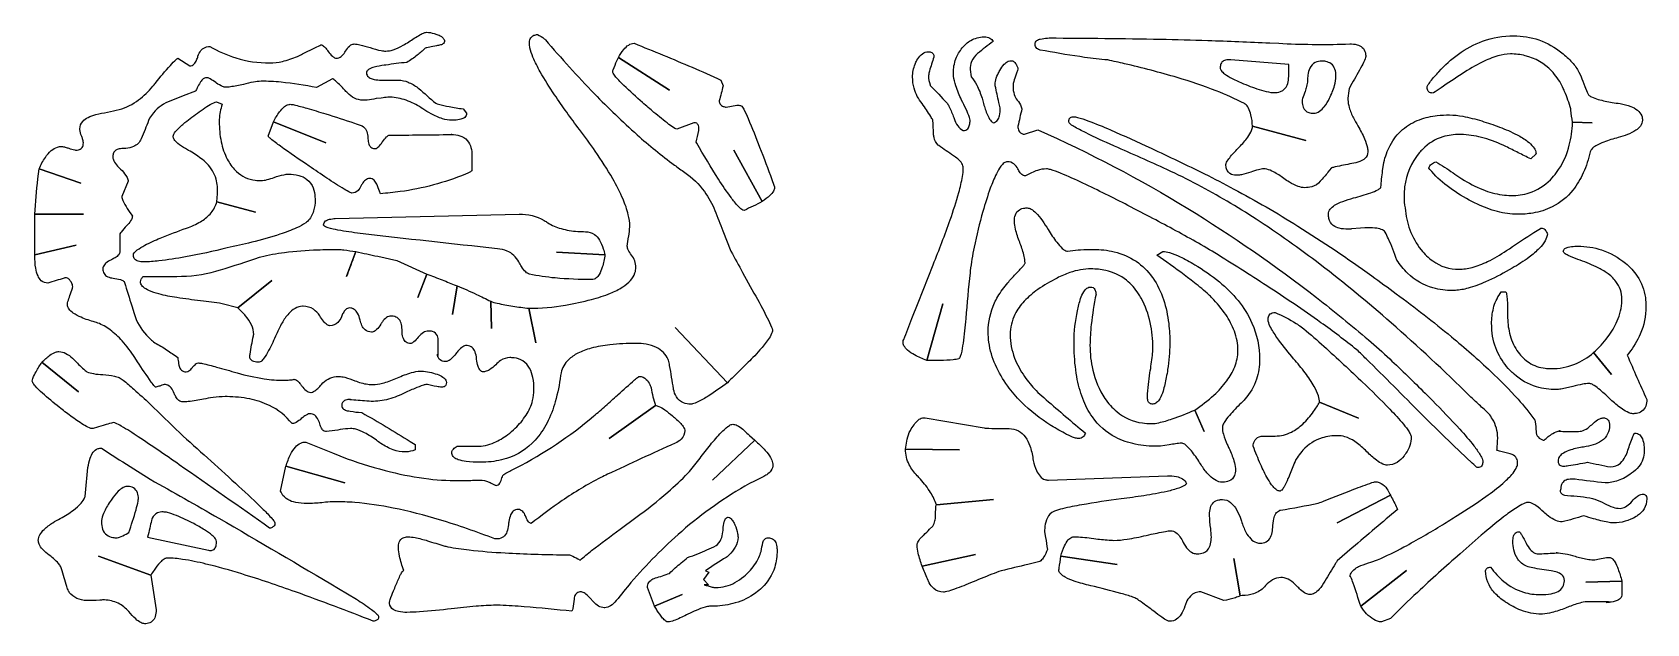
# Model space of a CAD drawing. Header units: metres. Extents: x 0 to 12, y 0 to 4.4.
import ezdxf

# ---------------------------------------------------------------- set-up
doc = ezdxf.new("R2010")
doc.units = ezdxf.units.M

msp = doc.modelspace()

# ---------------------------------------------------------------- linework, layer by layer
at = {"layer": 'Layer 1', "color": 0}
for points in [[(3.22814, 3.79518, -0.2313), (3.21399, 3.76343, -0.1059), (3.18663, 3.74988, -0.0579), (3.13705, 3.74285, -0.0112), (3.11737, 3.74243, -0.074), (3.04931, 3.75367, -0.0496), (2.96416, 3.7905, -0.0211), (2.90375, 3.82683, 0.0524), (2.79455, 3.88536, 0.0805), (2.67376, 3.91325, 0.0149), (2.6532, 3.91386, 0.029), (2.60747, 3.90984), (2.59289, 3.90797), (2.55561, 3.90331, -0.0185), (2.48862, 3.89306, -0.0535), (2.45803, 3.89276, -0.1358), (2.39408, 3.90721, -0.0751), (2.34293, 3.94546, -0.0226), (2.32089, 3.96925, 0.0205), (2.25864, 4.03103, 0.0506), (2.23466, 4.04934), (2.23122, 4.051), (2.11254, 3.98507, 0.028), (1.84974, 4.02537, 0.0229), (1.70111, 4.03254, 0.0437), (1.64371, 4.02618, 0.0209), (1.56924, 4.00881, -0.0189), (1.47214, 3.99056, -0.0323), (1.43737, 3.98771, -0.0922), (1.41472, 3.99326, -0.0462), (1.36838, 4.01879), (1.36352, 4.02199, 0.0325), (1.32125, 4.0507, 0.0878), (1.30077, 4.05868), (1.29759, 4.05892, 0.2031), (1.2642, 4.04473, 0.0732), (1.24748, 4.02199, 0.0211), (1.22613, 3.98309, -0.0111), (1.21319, 3.9587), (1.12106, 3.92316), (1.02858, 3.88749, 0.1262), (0.90091, 3.79838, 0.0326), (0.87033, 3.75826, -0.0154), (0.81696, 3.62262), (0.80967, 3.60529, -0.1976), (0.75244, 3.54696, -0.0804), (0.69581, 3.53292, -0.0251), (0.66462, 3.53144, 0.0999), (0.62999, 3.52549, 0.2337), (0.60211, 3.49407, 0.074), (0.59868, 3.46814, 0.1104), (0.60572, 3.44205, 0.0679), (0.63354, 3.40212, 0.0239), (0.65671, 3.37847, -0.048), (0.69541, 3.33309, -0.0876), (0.71056, 3.30108, -0.0591), (0.71209, 3.2888), (0.66462, 3.1754, 0.0715), (0.67334, 3.14553, 0.0401), (0.70565, 3.08598, 0.0169), (0.74374, 3.03034, -0.1184), (0.73629, 3.00376, -0.0675), (0.70956, 2.96745), (0.70154, 2.95913, 0.0189), (0.6594, 2.91049, 0.0436), (0.65143, 2.89847), (0.65143, 2.7666, -0.1678), (0.64244, 2.74289, -0.0893), (0.61578, 2.72021, -0.0353), (0.58813, 2.70594, 0.0765), (0.54759, 2.6814, 0.129), (0.52762, 2.65359, 0.0853), (0.52484, 2.63737, 0.1339), (0.53317, 2.60279, 0.1583), (0.56112, 2.57865, 0.0817), (0.60132, 2.5688, -0.0321), (0.65457, 2.55781, -0.083), (0.67756, 2.54751, -0.1566), (0.68572, 2.53715, 0.0022), (0.73912, 2.36247), (0.75693, 2.30506, 0.1141), (0.84948, 2.14442, 0.0405), (0.90989, 2.0888, -0.0293), (0.99879, 2.03611, -0.0132), (1.08132, 1.97803, 0.0133), (1.08746, 1.93423), (1.08923, 1.92264, 0.1254), (1.10191, 1.89131, 0.2024), (1.13495, 1.87316, 0.0334), (1.14462, 1.87253, 0.1466), (1.16444, 1.87946, 0.0762), (1.18971, 1.90381), (1.19209, 1.90682, -0.0546), (1.21674, 1.93074, -0.1411), (1.23521, 1.93841), (1.23693, 1.93847, -0.0419), (1.26426, 1.93446, -0.015), (1.3694, 1.90828, -0.0055), (1.52176, 1.86462, 0.0317), (1.72444, 1.82071, 0.0389), (1.87029, 1.80998, 0.0171), (1.9121, 1.81187), (1.93056, 1.81187), (1.9308, 1.812), (1.93825, 1.81555, -0.088), (1.94374, 1.81715, -0.1523), (1.96468, 1.80972, -0.0659), (1.9895, 1.78589, -0.0146), (2.0044, 1.76704, 0.0869), (2.03541, 1.73306, 0.1467), (2.06993, 1.71965), (2.07297, 1.71957, 0.1211), (2.09121, 1.72527, 0.0634), (2.12273, 1.74941, 0.0248), (2.14946, 1.77759, -0.2056), (2.25899, 1.83723, -0.0261), (2.27869, 1.83825, -0.0597), (2.32289, 1.83169, -0.0331), (2.39737, 1.8066, 0.0616), (2.49432, 1.78004, 0.0331), (2.52924, 1.77759, 0.0607), (2.60249, 1.78767, 0.0407), (2.70202, 1.82249), (2.71386, 1.8277, -0.0392), (2.81884, 1.86628, -0.0545), (2.88568, 1.87765), (2.8932, 1.87781, -0.0541), (2.95287, 1.87004, -0.0249), (3.00924, 1.85407, -0.0689), (3.05278, 1.8327, -0.1158), (3.07334, 1.8108, -0.124), (3.07781, 1.79341, -0.125), (3.07356, 1.77272, -0.2228), (3.05639, 1.76046, -0.0581), (3.04353, 1.75913, -0.0442), (3.0072, 1.76337), (2.98814, 1.76704), (2.97797, 1.76933, 0.0269), (2.93728, 1.77718), (2.93012, 1.77759, 0.0661), (2.90672, 1.77302, 0.0257), (2.84296, 1.74897, 0.0073), (2.75869, 1.71165, -0.0545), (2.63233, 1.66536, -0.0758), (2.50287, 1.65363, -0.0089), (2.37264, 1.6645, -0.0489), (2.36088, 1.66638), (2.36099, 1.66657, -0.0507), (2.36572, 1.66682, 0.09), (2.32812, 1.661, 0.1623), (2.30582, 1.6441, 0.1459), (2.29979, 1.62198, 0.2581), (2.31405, 1.59503, 0.0942), (2.34155, 1.58361, 0.0284), (2.36309, 1.57979, 0.0224), (2.44655, 1.56956), (2.45012, 1.56924, -0.0084), (2.80763, 1.35546), (2.84572, 1.33187), (2.84572, 1.29231, -0.0824), (2.77756, 1.27661), (2.77188, 1.27649, -0.0873), (2.6819, 1.2933, -0.0593), (2.59133, 1.34002, -0.0161), (2.55825, 1.36352, 0.0383), (2.46987, 1.41967, 0.059), (2.40387, 1.4456, 0.0601), (2.36572, 1.45055, 0.0393), (2.28956, 1.4433), (2.27078, 1.44001, -0.0367), (2.18613, 1.42959), (2.17847, 1.42946, -0.191), (2.16289, 1.43645, -0.0907), (2.14727, 1.45904, -0.0424), (2.13363, 1.49539, 0.0807), (2.11288, 1.53547, 0.1495), (2.08221, 1.55822, 0.0815), (2.06243, 1.56132, 0.111), (2.04459, 1.55607, 0.0484), (2.00979, 1.53292), (1.99913, 1.5244, -0.0579), (1.96234, 1.49683, -0.1146), (1.933, 1.48754), (1.93056, 1.48748, 0.1152), (1.7621, 1.62265, 0.0632), (1.61604, 1.67102, 0.0472), (1.44807, 1.68784), (1.43473, 1.68792, 0.0328), (1.34325, 1.68068, 0.0122), (1.27385, 1.66946, -0.0165), (1.1596, 1.65121, -0.0274), (1.11825, 1.64836, -0.1756), (1.09024, 1.65911, -0.0886), (1.06721, 1.68739, -0.0303), (1.05495, 1.71165, 0.0901), (1.03284, 1.75238, 0.1615), (0.9969, 1.77571, 0.0607), (0.9811, 1.77759, 0.0768), (0.96275, 1.77319), (0.94682, 1.76704, -0.0436), (0.91815, 1.75934), (0.91517, 1.75913, -0.1334), (0.91107, 1.76248, -0.0252), (0.88478, 1.79664, -0.0094), (0.78213, 1.94769), (0.7622, 1.97803, 0.0369), (0.66777, 2.10201, 0.0505), (0.57847, 2.1846, 0.0716), (0.48636, 2.23536, 0.0173), (0.46681, 2.24177, -0.0308), (0.36337, 2.27759, -0.0502), (0.30436, 2.30918, -0.0836), (0.2734, 2.33822, -0.1609), (0.2611, 2.37364, -0.0561), (0.26508, 2.39459, -0.0194), (0.27956, 2.43957, 0.0236), (0.29866, 2.49451, 0.0571), (0.30066, 2.5055, 0.1337), (0.29124, 2.53657, 0.0416), (0.27956, 2.55298, 0.118), (0.26067, 2.56831, 0.1911), (0.23736, 2.5688, 0.0087), (0.11604, 2.53188, -0.1906), (0.06713, 2.5499, -0.1037), (0.04252, 2.58498, -0.0632), (0.02587, 2.64217, -0.0407), (0.0185, 2.73497), (0.01846, 2.74287), (0.32703, 2.81408), (0.01846, 2.74287), (0.01846, 3.04353), (0.37978, 3.04353), (0.01846, 3.04353, -0.0115), (0.04185, 3.30724), (0.05011, 3.38111), (0.36132, 3.27562), (0.05011, 3.38111, -0.0444), (0.09707, 3.46649, -0.0657), (0.14111, 3.51669, -0.105), (0.18814, 3.54319, -0.072), (0.21626, 3.54727, -0.0595), (0.2456, 3.54233, -0.0226), (0.27165, 3.53408, 0.0243), (0.31634, 3.52207, 0.044), (0.32703, 3.52089, 0.1263), (0.35708, 3.52755, 0.2117), (0.37749, 3.55461, 0.0656), (0.37978, 3.57364, 0.0693), (0.37408, 3.60445, 0.0168), (0.36659, 3.62639, -0.0836), (0.35366, 3.67308), (0.35341, 3.67913, -0.1899), (0.37473, 3.73341, -0.0909), (0.4149, 3.76328, -0.0542), (0.47209, 3.78463, -0.0054), (0.55929, 3.80313, 0.0054), (0.64616, 3.82155, 0.0899), (0.79015, 3.89392, 0.0594), (0.89548, 3.99479, 0.01), (0.91517, 4.01936, -0.0123), (1.02626, 4.15059, -0.026), (1.06958, 4.19501, -0.0472), (1.08132, 4.20397), (1.17099, 4.14595, 0.2022), (1.20173, 4.15918, 0.0953), (1.22115, 4.18896, 0.0393), (1.23165, 4.2198, -0.0938), (1.25397, 4.26196, -0.2087), (1.30989, 4.29065), (1.31869, 4.29101, 0.0536), (1.51341, 4.20605, 0.0798), (1.7644, 4.16969, 0.0658), (1.85875, 4.17971, 0.0453), (1.97023, 4.21748, 0.011), (2.00968, 4.23562), (2.10437, 4.28255), (2.1374, 4.2989), (2.14504, 4.30289), (2.14666, 4.30387), (2.14692, 4.30411), (2.14682, 4.30419, -0.1431), (2.15904, 4.29942, -0.0678), (2.1821, 4.27721, -0.0228), (2.19957, 4.25408, 0.0628), (2.23057, 4.21808, 0.1071), (2.25265, 4.20508, 0.0686), (2.26023, 4.20397, 0.165), (2.29564, 4.2166, 0.0896), (2.32364, 4.24819), (2.3288, 4.25672, -0.0663), (2.35711, 4.29299, -0.1195), (2.38192, 4.30804, -0.0682), (2.3921, 4.30947, -0.0519), (2.43495, 4.30371, -0.0182), (2.51078, 4.28309, 0.0391), (2.59379, 4.26016, 0.043), (2.62682, 4.25672, 0.0763), (2.68173, 4.26629, 0.0506), (2.75681, 4.30005, 0.0169), (2.79825, 4.32529, -0.019), (2.8806, 4.37684, -0.0459), (2.91717, 4.39399, -0.0759), (2.93012, 4.3965, -0.0685), (2.98672, 4.3874, -0.0219), (3.01452, 4.37804, -0.088), (3.04859, 4.35863, -0.1484), (3.0635, 4.33639, -0.0657), (3.06463, 4.32793, -0.2328), (3.05683, 4.31312, -0.0971), (3.03488, 4.30256, -0.0395), (3.00397, 4.29628), (2.96466, 4.28814), (2.93373, 4.28167, 0.0428), (2.91957, 4.27782, -0.0423), (2.86127, 4.22578, -0.0196), (2.78507, 4.17232, 0.0129), (2.62698, 4.15275), (2.61627, 4.15122, 0.0373), (2.54193, 4.13753, 0.0674), (2.50466, 4.12246, 0.1292), (2.48779, 4.10625, 0.1288), (2.4844, 4.0932, 0.23), (2.49831, 4.06444, 0.0997), (2.52735, 4.04965, 0.0595), (2.58135, 4.04088), (2.5899, 4.04045), (2.72177, 4.04045, -0.0954), (2.7929, 4.02579, -0.0621), (2.86592, 3.98435), (2.8721, 3.9798, 0.0022), (2.99869, 3.86903, 0.0548), (3.01879, 3.86162, 0.0222), (3.09815, 3.84399, 0.0091), (3.20177, 3.82683), (3.22814, 3.79518)], [(5.50156, 2.18111, -0.0964), (5.49552, 2.15627, -0.0505), (5.47045, 2.11256, -0.0284), (5.40899, 2.03541, -0.0096), (5.3565, 1.97803, 0.0053), (5.26236, 1.88521, -0.0051), (5.16661, 1.79078), (4.77892, 2.20221), (5.16661, 1.79078, -0.0184), (5.02478, 1.69243, -0.0299), (4.94691, 1.64858, -0.0542), (4.90736, 1.63404, -0.0526), (4.89496, 1.63253, -0.0937), (4.84074, 1.64173, -0.1696), (4.78737, 1.68738, -0.0812), (4.76663, 1.74178), (4.76573, 1.74594, 0.0082), (4.73757, 1.91914, 0.0264), (4.72848, 1.95977, 0.0932), (4.72617, 1.96484, 0.1722), (4.64052, 2.05315, 0.0763), (4.56224, 2.07787, 0.0415), (4.48881, 2.08352, 0.0281), (4.29234, 2.07354, 0.0379), (4.15334, 2.04802, 0.0525), (4.05483, 2.01088, 0.0752), (3.98509, 1.9617, 0.1459), (3.93054, 1.86547, 0.0234), (3.92705, 1.84616, -0.0381), (3.88748, 1.64973, -0.0493), (3.82615, 1.49282, -0.0663), (3.73744, 1.36397, -0.1329), (3.52495, 1.22842, -0.0635), (3.37174, 1.2012, -0.014), (3.32836, 1.2, -0.0332), (3.22499, 1.20587, -0.0533), (3.16581, 1.21944, -0.0907), (3.13371, 1.23722, -0.1843), (3.11783, 1.26481, -0.0359), (3.11737, 1.27121, -0.1462), (3.12409, 1.28965, -0.0972), (3.15142, 1.31521), (3.15693, 1.31869), (3.30199, 1.31869, 0.1013), (3.4327, 1.34607, 0.063), (3.53479, 1.40653, 0.0263), (3.58946, 1.45319, 0.0567), (3.67043, 1.55027, 0.0807), (3.71919, 1.65905, 0.0634), (3.72924, 1.73803, 0.0511), (3.72072, 1.83116, 0.0748), (3.69684, 1.89858, 0.1287), (3.64617, 1.95348, 0.1081), (3.58124, 1.97601, 0.0336), (3.5499, 1.97803, 0.1492), (3.48129, 1.95703, 0.0615), (3.44441, 1.92528, -0.045), (3.39796, 1.8881, -0.0862), (3.36594, 1.87381, -0.054), (3.35474, 1.87253, -0.2334), (3.32774, 1.8856, -0.0926), (3.31359, 1.91291, -0.0483), (3.30248, 1.9662), (3.30199, 1.97012, 0.0703), (3.29146, 2.02106, 0.1199), (3.27087, 2.0526, 0.1769), (3.23205, 2.06761), (3.22814, 2.0677, 0.1364), (3.20048, 2.05903, 0.0738), (3.16854, 2.03128, 0.0246), (3.14902, 2.00704, -0.0618), (3.11155, 1.96589, -0.096), (3.08534, 1.95066, -0.074), (3.07518, 1.94902, -0.1063), (3.04172, 1.9552, -0.2229), (3.01527, 1.98571, -0.0587), (3.01188, 2.0044), (3.01286, 1.99118), (3.0137, 1.98552), (3.01405, 1.98478), (3.01438, 1.98505, 0.0481), (3.01574, 1.99925, 0.0101), (3.01715, 2.10199, 0.0954), (3.01096, 2.13951, 0.2362), (2.97583, 2.17175, 0.0766), (2.94595, 2.17583, 0.1413), (2.90726, 2.16403, 0.0669), (2.87228, 2.13405), (2.86946, 2.131, -0.0617), (2.83638, 2.0953, -0.1023), (2.81659, 2.08423, -0.0626), (2.81144, 2.08352, -0.1602), (2.77857, 2.0932, -0.1392), (2.75866, 2.11962, -0.0777), (2.74911, 2.16256, -0.0216), (2.74814, 2.18638, 0.0775), (2.74156, 2.23528, 0.1357), (2.72066, 2.26897, 0.1469), (2.68358, 2.28537, 0.0379), (2.66638, 2.2866, 0.1498), (2.63335, 2.27564, 0.0861), (2.60213, 2.24439, 0.0239), (2.5899, 2.22594, -0.0672), (2.55965, 2.18655, -0.1114), (2.53355, 2.16991, -0.0782), (2.52133, 2.16792, -0.1785), (2.47498, 2.18375, -0.1121), (2.44995, 2.21756, -0.056), (2.43693, 2.25759, 0.0658), (2.41755, 2.30788, 0.1118), (2.39247, 2.33665, 0.1561), (2.35781, 2.34726, 0.1908), (2.33055, 2.33612, 0.0832), (2.3103, 2.30915, 0.0288), (2.29715, 2.28133, -0.1066), (2.27136, 2.23924, -0.2061), (2.21276, 2.21539, -0.1441), (2.1908, 2.22288, -0.0779), (2.16358, 2.24872, -0.0388), (2.13627, 2.28924, 0.0993), (2.08987, 2.33713, 0.1451), (2.01372, 2.3604), (2.00968, 2.36045, 0.1332), (1.9529, 2.34434, 0.0775), (1.90577, 2.30506, 0.052), (1.8563, 2.23578, 0.0295), (1.81451, 2.1521, -0.0197), (1.75699, 2.03043, -0.0362), (1.72177, 1.97281, -0.0702), (1.70032, 1.94985, -0.1523), (1.68573, 1.94375), (1.68528, 1.94374, -0.0808), (1.64673, 1.94904, -0.1477), (1.62437, 1.96377, -0.1856), (1.61698, 1.99023, -0.0513), (1.61935, 2.0044, -0.0122), (1.6433, 2.13958), (1.6451, 2.14756), (1.64572, 2.14946, 0.1075), (1.6292, 2.2214, 0.0681), (1.58593, 2.28823, 0.0397), (1.52704, 2.34726), (1.78023, 2.55034), (1.52704, 2.34726), (1.41099, 2.37891, 0.0027), (1.25146, 2.40001, -0.0035), (1.07341, 2.42375, -0.0264), (0.94111, 2.45134, -0.0416), (0.86576, 2.47785, -0.0687), (0.82589, 2.50247, -0.1212), (0.80733, 2.52709, -0.0942), (0.8044, 2.54243, -0.114), (0.80979, 2.56046, -0.0292), (0.82286, 2.58199), (1.07341, 2.58199, 0.0667), (1.36448, 2.61981, 0.0083), (1.39781, 2.62946, 0.0056), (1.68966, 2.72404), (1.69847, 2.72704, -0.0306), (1.87444, 2.76011, -0.0231), (2.12067, 2.7797, -0.0093), (2.27342, 2.78243, -0.0249), (2.31683, 2.77856, -0.0051), (2.40528, 2.7666), (2.3858, 2.71504, 0.0069), (2.33671, 2.58199), (2.40528, 2.7666, 0.0036), (2.5676, 2.73108), (2.70858, 2.70067), (2.93276, 2.59781), (2.86682, 2.42375), (2.93276, 2.59781, -0.0172), (3.0469, 2.55569, -0.0026), (3.14987, 2.51369), (3.15693, 2.51078), (3.12265, 2.29979), (3.15693, 2.51078, -0.0193), (3.30218, 2.44848, -0.0065), (3.40749, 2.39737), (3.41276, 2.19429), (3.40749, 2.39737, 0.0392), (3.45556, 2.38255, 0.0207), (3.57215, 2.36056, 0.0081), (3.68968, 2.34462), (3.74243, 2.0888), (3.68968, 2.34462, 0.0416), (3.9638, 2.36857, 0.0233), (4.1565, 2.41056, 0.0326), (4.29745, 2.45683, 0.0459), (4.38904, 2.50361, 0.0666), (4.44649, 2.55146, 0.1046), (4.4798, 2.60748, 0.0791), (4.48617, 2.64792, 0.1731), (4.45452, 2.74023, -0.0601), (4.42977, 2.77832, -0.1082), (4.42287, 2.80616, -0.0553), (4.4323, 2.87541), (4.43342, 2.88001, 0.0329), (4.44129, 2.95026), (4.44134, 2.95386, 0.0581), (4.43008, 3.04038, 0.0411), (4.39143, 3.15486, 0.0296), (4.31459, 3.30791, 0.0217), (4.1849, 3.51169, 0.0109), (4.06683, 3.67386, -0.0133), (3.88188, 3.9322, -0.0194), (3.77594, 4.10232, -0.0292), (3.72148, 4.21174, -0.0458), (3.69889, 4.28099, -0.0513), (3.69496, 4.31474, -0.1067), (3.70103, 4.34765, -0.1947), (3.7287, 4.37387, -0.07), (3.75562, 4.38068, -0.062), (3.80556, 4.34861, -0.0184), (3.81364, 4.34112, 0.0154), (4.17851, 3.93953, 0.0187), (4.49559, 3.63496, 0.0229), (4.77288, 3.40963, 0.0079), (4.85013, 3.35474, -0.0887), (4.99567, 3.21238, -0.0539), (5.0743, 3.07254, -0.002), (5.13364, 2.92124), (5.19299, 2.76924, 0.0033), (5.28006, 2.61048), (5.36442, 2.45803, -0.0104), (5.46292, 2.27362, -0.0214), (5.49516, 2.20366, -0.0579), (5.50147, 2.18269), (5.50156, 2.18111)], [(10.78158, 1.20528, -0.1185), (10.77619, 1.17868, -0.2446), (10.75193, 1.16129, -0.0455), (10.74202, 1.16044, -0.0995), (10.73612, 1.16414, -0.0178), (10.69293, 1.2026, -0.0049), (10.50314, 1.3849), (10.32268, 1.56132, 0.0032), (9.91466, 1.96905, 0.0064), (9.84531, 2.03605, 0.0145), (9.5785, 2.23786, 0.0109), (9.17625, 2.51152, 0.0061), (8.79036, 2.75605, 0.0122), (8.62793, 2.85105, 0.0062), (8.28581, 3.03537), (8.14421, 3.10946, 0.0081), (7.80974, 3.27472, 0.0135), (7.64291, 3.3487, 0.0256), (7.56821, 3.37541, 0.0565), (7.5389, 3.38109), (7.53761, 3.38111, 0.0768), (7.47113, 3.3697, 0.0535), (7.38732, 3.33147), (7.38201, 3.32836, -0.1791), (7.35594, 3.33865, -0.0894), (7.33419, 3.36628, -0.021), (7.32662, 3.38111, 0.1061), (7.2971, 3.41738, 0.1695), (7.2475, 3.43386, 0.1522), (7.2248, 3.42589, 0.0796), (7.1993, 3.40012, 0.0453), (7.16603, 3.34447, 0.0276), (7.12115, 3.23743, 0.0167), (7.06552, 3.06463, 0.0172), (7.00021, 2.79805, 0.0237), (6.97202, 2.62288), (6.97058, 2.60836, 0.011), (6.93893, 2.26814, -0.011), (6.91829, 2.08564, -0.0247), (6.90407, 2.00739, -0.0571), (6.89419, 1.97863, -0.15), (6.88725, 1.97053), (6.88618, 1.97012, -0.0475), (6.84579, 1.96223, -0.0245), (6.74796, 1.95659, -0.0096), (6.64882, 1.95693), (6.7675, 2.37891), (6.64882, 1.95693, -0.0351), (6.55763, 1.9978, -0.0568), (6.50602, 2.0332, -0.0948), (6.47935, 2.06671, -0.1165), (6.47211, 2.09671, -0.0392), (6.47706, 2.11203, -0.0049), (6.53762, 2.26771), (6.58402, 2.385), (6.69629, 2.66902, 0.0113), (6.82258, 3.00248, 0.0164), (6.88719, 3.20571, 0.0257), (6.91439, 3.32411, 0.04), (6.92047, 3.38639, 0.1378), (6.90999, 3.42054, 0.0809), (6.87906, 3.4552, 0.0346), (6.84662, 3.47869, -0.008), (6.73788, 3.55416), (6.73321, 3.55782, -0.147), (6.70247, 3.61512, -0.0357), (6.69893, 3.63957, 0.0212), (6.69365, 3.74243, 0.0345), (6.67819, 3.77039, 0.013), (6.61453, 3.86639, -0.1049), (6.55452, 3.98009, -0.0683), (6.54332, 4.06419, -0.093), (6.56235, 4.15974, -0.0232), (6.57497, 4.18815, -0.0815), (6.60635, 4.22898, -0.1487), (6.6499, 4.25054, -0.0381), (6.662, 4.25144, -0.131), (6.68562, 4.24617, -0.2162), (6.70014, 4.22547, -0.0574), (6.70156, 4.21188, 0.0174), (6.66885, 4.10809, 0.0413), (6.66211, 4.07478), (6.662, 4.0721, 0.0903), (6.67291, 4.00657), (6.67519, 4.00089, -0.0111), (6.79963, 3.86876), (6.80178, 3.86639, -0.0515), (6.81593, 3.84172, -0.0167), (6.84905, 3.76286), (6.85189, 3.75562, 0.0762), (6.87843, 3.70166, 0.1242), (6.91818, 3.66703), (6.92047, 3.66595, 0.2223), (6.9532, 3.67996, 0.1223), (6.96693, 3.70821, 0.0598), (6.97058, 3.74243, 0.0681), (6.9663, 3.7621, 0.0288), (6.94102, 3.82408, 0.0111), (6.90728, 3.89276, -0.0311), (6.86447, 3.99835, -0.0509), (6.84784, 4.0713, -0.0266), (6.84662, 4.0932, -0.0924), (6.86529, 4.19963, -0.0798), (6.91255, 4.28046, -0.0936), (6.97651, 4.33617, -0.1258), (7.07237, 4.36213), (7.07871, 4.36221, -0.124), (7.11715, 4.3536, -0.1578), (7.142, 4.32793, 0.0107), (7.02596, 4.23826, 0.1177), (6.98224, 4.17994, 0.1009), (6.97058, 4.11958), (6.97849, 4.06419, -0.0652), (7.02013, 4.00399, -0.0467), (7.05932, 3.90701, -0.0122), (7.0708, 3.86639, 0.0342), (7.09931, 3.78353, 0.0583), (7.12257, 3.742, 0.102), (7.142, 3.72397, 0.2306), (7.17491, 3.74293, 0.0967), (7.18886, 3.77564, 0.0576), (7.19475, 3.83296), (7.19475, 3.83474), (7.18519, 3.87496, -0.0041), (7.15783, 3.99826, -0.0991), (7.15836, 4.02953, -0.0632), (7.17644, 4.08194, -0.0209), (7.19211, 4.11166, -0.066), (7.22391, 4.1583, -0.1065), (7.25483, 4.18103, -0.0998), (7.27651, 4.18551, -0.1824), (7.29739, 4.17697, -0.0838), (7.31658, 4.15233, -0.0231), (7.32662, 4.13276, -0.0652), (7.32249, 4.11277, -0.0083), (7.31348, 4.08526), (7.30816, 4.06947, 0.0569), (7.2917, 4.01603, 0.0419), (7.2897, 3.99298, 0.0849), (7.29883, 3.9333, 0.0858), (7.32135, 3.89276, -0.0977), (7.35151, 3.84342, -0.0476), (7.35563, 3.82683, 0.0111), (7.32679, 3.69849), (7.32662, 3.6976, 0.1043), (7.33255, 3.6646, 0.2709), (7.36466, 3.64026, 0.0382), (7.37409, 3.63957), (7.47431, 3.67122, -0.0331), (8.58857, 3.08652, -0.0279), (9.54522, 2.42454, -0.0111), (9.93234, 2.1099, -0.0138), (10.09013, 1.96846, -0.0071), (10.35323, 1.71262), (10.40707, 1.65891, -0.011), (10.60995, 1.44608, -0.018), (10.71507, 1.32257, -0.0311), (10.76242, 1.25487, -0.0584), (10.77924, 1.21909, -0.0715), (10.78158, 1.20528)], [(9.92707, 3.50771, -0.2186), (9.90536, 3.45886, -0.0907), (9.86791, 3.4364, -0.0538), (9.80839, 3.42067, 0.0076), (9.68475, 3.39554, 0.0377), (9.65823, 3.38805, 0.0841), (9.65542, 3.38639), (9.63085, 3.35639, -0.0149), (9.57366, 3.2888, -0.1525), (9.51014, 3.24822, -0.0704), (9.45762, 3.24133, -0.0818), (9.41026, 3.25031, -0.0521), (9.34392, 3.28238, -0.0189), (9.30201, 3.3099, 0.0408), (9.22583, 3.35905, 0.0626), (9.17585, 3.37847, 0.0556), (9.15432, 3.38111, 0.0581), (9.11462, 3.37522, 0.0243), (9.05674, 3.35738, -0.0275), (8.98763, 3.33752, -0.0506), (8.95652, 3.33364, -0.0933), (8.91446, 3.34052, -0.2425), (8.87616, 3.38225, -0.0729), (8.87212, 3.41276, -0.1117), (8.87728, 3.43023, -0.0497), (8.90019, 3.46433, -0.0217), (8.96113, 3.5329), (8.97234, 3.54463, 0.0408), (9.03522, 3.61715, 0.0599), (9.06292, 3.66582, 0.0932), (9.06992, 3.6976), (9.46553, 3.5921), (9.06992, 3.6976, 0.0437), (9.0587, 3.78278, 0.0678), (9.04026, 3.83341, 0.1129), (9.0155, 3.86252, 0.0303), (9.00926, 3.86639, 0.0267), (8.79999, 3.96072, 0.0205), (8.51114, 4.0596, 0.016), (8.11873, 4.16283, 0.0037), (7.99388, 4.19078, -0.0175), (7.82204, 4.20987, -0.0095), (7.52859, 4.25812), (7.49278, 4.26463, -0.1358), (7.46635, 4.27682, -0.2), (7.45336, 4.3053), (7.45321, 4.30947, -0.2505), (7.46619, 4.33453, -0.0945), (7.49272, 4.34626, -0.0486), (7.5449, 4.35363), (7.55871, 4.3543, -0.0034), (8.38483, 4.34508, -0.0037), (8.73762, 4.33584, -0.0035), (9.19883, 4.3177), (9.26509, 4.31474, 0.0204), (9.7619, 4.30846), (9.79256, 4.30947, -0.0732), (9.84758, 4.30427, -0.1214), (9.88591, 4.28437, -0.1587), (9.90868, 4.24303, -0.0531), (9.91125, 4.21716, -0.079), (9.9069, 4.19942, -0.0297), (9.88277, 4.14744, -0.0127), (9.80862, 4.01578), (9.78729, 3.9798, 0.0167), (9.77966, 3.90556), (9.77938, 3.8954, 0.0705), (9.78859, 3.83819, 0.0446), (9.82057, 3.7596, 0.0179), (9.85322, 3.70023, -0.0342), (9.90326, 3.60331, -0.0529), (9.92413, 3.53721, -0.0457), (9.92707, 3.50771)], [(11.9684, 3.74243, -0.1642), (11.95346, 3.69955, -0.0846), (11.91911, 3.66802, -0.0527), (11.85662, 3.63607, -0.025), (11.78906, 3.6132, 0.0294), (11.68082, 3.5809, 0.048), (11.62167, 3.553, 0.0822), (11.59144, 3.52782, 0.1066), (11.5807, 3.50771, -0.0468), (11.52868, 3.35176, -0.0633), (11.45159, 3.22348, -0.1099), (11.2983, 3.09859, -0.0752), (11.15261, 3.05237, -0.0411), (11.04004, 3.04353, -0.0638), (10.89115, 3.06362, -0.0468), (10.73813, 3.12026, -0.0134), (10.68136, 3.14902, -0.0429), (10.51577, 3.25471, -0.0559), (10.38798, 3.37738), (10.3807, 3.38639, -0.1663), (10.40086, 3.41636, -0.0822), (10.43345, 3.43386, -0.0137), (10.56037, 3.35155), (10.57418, 3.34218), (10.62597, 3.30727, 0.0469), (10.78124, 3.2271, 0.0594), (10.92494, 3.18812, 0.0347), (10.99257, 3.18331, 0.0773), (11.1269, 3.20308, 0.1234), (11.28445, 3.30042, 0.0386), (11.33015, 3.35474, 0.0879), (11.41903, 3.5357, 0.0563), (11.44759, 3.7036), (11.44883, 3.72924), (11.59389, 3.72397), (11.44883, 3.72924, -0.0088), (11.43555, 3.81731), (11.43498, 3.82508), (11.43515, 3.82672, -0.7718), (11.43565, 3.82683, 0.0239), (11.39009, 3.95614, 0.017), (11.36971, 4.00089, 0.065), (11.29285, 4.10891, 0.1488), (11.09734, 4.2223, 0.0555), (10.98729, 4.23562, 0.0608), (10.89435, 4.22039, 0.0448), (10.77743, 4.17488, 0.0347), (10.62861, 4.08793, 0.0028), (10.47104, 3.98344), (10.42697, 3.9541), (10.416, 3.94716), (10.41326, 3.94567, -0.3769), (10.41235, 3.94551, -0.1405), (10.38664, 3.9494, -0.2185), (10.36955, 3.97134, -0.0678), (10.36751, 3.98771, -0.1128), (10.3716, 3.99968, -0.0404), (10.39401, 4.0321, -0.0137), (10.45454, 4.10375, -0.0502), (10.60067, 4.23437, -0.0697), (10.7804, 4.33026, -0.0875), (11.01103, 4.37013, -0.0837), (11.19885, 4.33964, -0.0869), (11.36943, 4.24444, -0.0377), (11.4462, 4.17232, -0.0658), (11.49625, 4.09929, -0.0331), (11.52532, 4.03254), (11.54135, 3.99311), (11.55816, 3.95209, 0.0357), (11.56752, 3.93232, 0.0889), (11.5891, 3.91694, 0.0471), (11.63989, 3.8978, 0.0286), (11.74414, 3.87511, 0.0081), (11.80224, 3.86639, -0.0513), (11.88116, 3.84579, -0.0785), (11.93149, 3.81759, -0.134), (11.9626, 3.77569, -0.0904), (11.9684, 3.74243)], [(5.51738, 3.24133, -0.1296), (5.50968, 3.21593, -0.0718), (5.48315, 3.18361, -0.043), (5.42508, 3.13847), (5.21409, 3.52089), (5.42508, 3.13847, -0.023), (5.29057, 3.07254, -0.1233), (5.27501, 3.0787, -0.0576), (5.24653, 3.10361, -0.0297), (5.19374, 3.16806, -0.0167), (5.10015, 3.30566, -0.0101), (4.93859, 3.57194), (4.93452, 3.57891, -0.0147), (4.95388, 3.66609), (4.95518, 3.6705), (4.95551, 3.67132), (4.95559, 3.67138), (4.95562, 3.67122, 0.0823), (4.95141, 3.70254, 0.1727), (4.93884, 3.71977, 0.1622), (4.91782, 3.72412), (4.91606, 3.72397), (4.79211, 3.6765, -0.0832), (4.77716, 3.6825, -0.0318), (4.73259, 3.71216, -0.0155), (4.62118, 3.80132, -0.0048), (4.53628, 3.8743, -0.0133), (4.39754, 4.00108, -0.025), (4.33828, 4.06373, -0.0527), (4.3183, 4.09219, -0.1119), (4.31474, 4.10375, -0.0648), (4.31854, 4.11855, -0.02), (4.34592, 4.1849), (4.35694, 4.20925), (4.73672, 3.96661), (4.35694, 4.20925, -0.0501), (4.39589, 4.26871, -0.0835), (4.43316, 4.30195, -0.1219), (4.47298, 4.31474, -0.0052), (4.9045, 4.13635, -0.0089), (5.11914, 4.04045), (5.13496, 3.99826, -0.0074), (5.10595, 3.88749, 0.1646), (5.11374, 3.86109, 0.1448), (5.13575, 3.84561, 0.0551), (5.1587, 3.84001), (5.23782, 3.85584, -0.0998), (5.26538, 3.85127, -0.1353), (5.28002, 3.84001, -0.0598), (5.28864, 3.82611, -0.0176), (5.32088, 3.75521, -0.0074), (5.40661, 3.54199, -0.0055), (5.49821, 3.30105, -0.0181), (5.51624, 3.24732, -0.0524), (5.51738, 3.24133)], [(9.33894, 4.06683), (9.33894, 4.1565), (8.90904, 4.19078, 0.0815), (8.86969, 4.18929, 0.1563), (8.84295, 4.17449, 0.1483), (8.83091, 4.14681, 0.0375), (8.82992, 4.13276, 0.1517), (8.83724, 4.11229, 0.0772), (8.86214, 4.08752, 0.0432), (8.91811, 4.05316, 0.0223), (9.00399, 4.01408, 0.0254), (9.136, 3.966, 0.0379), (9.20619, 3.9498, 0.0329), (9.22817, 3.94815, 0.0899), (9.27824, 3.95616, 0.2151), (9.32823, 4.00451, 0.0865), (9.33863, 4.05462), (9.33894, 4.06683)], [(9.68971, 4.0721, 0.0804), (9.68272, 4.12178, 0.1551), (9.65468, 4.16215, 0.1123), (9.61384, 4.17951, 0.0412), (9.58421, 4.18287, 0.112), (9.53607, 4.17107, 0.1578), (9.49677, 4.13045, 0.0843), (9.48131, 4.07824, 0.0346), (9.47872, 4.03782, -0.0612), (9.4722, 3.99449, -0.0231), (9.46026, 3.95606, 0.0277), (9.44245, 3.90388, 0.0607), (9.43916, 3.88221, 0.0945), (9.44627, 3.83941, 0.2334), (9.48816, 3.80023, 0.0793), (9.52355, 3.79518, 0.1472), (9.56732, 3.80902, 0.081), (9.6037, 3.84348, 0.0513), (9.64223, 3.90595, 0.0499), (9.67936, 4.00045, 0.0657), (9.68971, 4.0721)], [(2.10199, 3.14902, -0.0735), (2.09117, 3.06854, -0.1282), (2.04488, 2.99053, -0.0216), (2.03341, 2.98023, -0.042), (1.96473, 2.94248, -0.0273), (1.84041, 2.89469, -0.0185), (1.63112, 2.83516, -0.0085), (1.44792, 2.79298, -0.0128), (1.13916, 2.72662, -0.019), (0.94153, 2.69692, -0.0259), (0.82813, 2.69012, -0.0737), (0.78677, 2.69526, -0.136), (0.76219, 2.7098, -0.1802), (0.7517, 2.73768), (0.75165, 2.74023, -0.1528), (0.75764, 2.75614, -0.0738), (0.7802, 2.77829, -0.0402), (0.8359, 2.81301, -0.0236), (0.9515, 2.86666, -0.0143), (1.14726, 2.94067, 0.0512), (1.25054, 2.98847, 0.0709), (1.32143, 3.04529, 0.1116), (1.36848, 3.12528), (1.37143, 3.13584), (1.65891, 3.05935), (1.37143, 3.13584), (1.37671, 3.1965, 0.0846), (1.36585, 3.30482, 0.1293), (1.29759, 3.42067, 0.0466), (1.25378, 3.45891, 0.0272), (1.16181, 3.51851), (1.13934, 3.53144, -0.0464), (1.08148, 3.57044, -0.0763), (1.05499, 3.59948, -0.1406), (1.04704, 3.62375, -0.124), (1.05234, 3.64018, -0.0585), (1.07526, 3.66981, -0.0301), (1.13496, 3.72473, -0.0095), (1.18682, 3.76617, -0.0193), (1.29737, 3.84374, -0.035), (1.34998, 3.87309, -0.0527), (1.3688, 3.87957), (1.41099, 3.86111, 0.0654), (1.39027, 3.74884), (1.3899, 3.73188, 0.0514), (1.40419, 3.58253, 0.0701), (1.44973, 3.45293), (1.45583, 3.44177, 0.0784), (1.51835, 3.36153, 0.1569), (1.65766, 3.29673, 0.0333), (1.69847, 3.29408, 0.0593), (1.74584, 3.30103, 0.0284), (1.79869, 3.31781, -0.0382), (1.87008, 3.33804, -0.0455), (1.90418, 3.34155, -0.065), (1.98065, 3.3326, -0.1023), (2.04167, 3.30324, -0.1375), (2.08726, 3.24014, -0.0765), (2.10134, 3.17049, -0.0154), (2.10199, 3.14902)], [(3.2677, 3.3732, -0.2179), (3.26241, 3.36322, -0.0694), (3.24307, 3.35155, -0.012), (3.22023, 3.34155, -0.0626), (2.73495, 3.21198, -0.0168), (2.58726, 3.1965), (2.58001, 3.2143, -0.0122), (2.56089, 3.2677, 0.1037), (2.54047, 3.29719, 0.19), (2.50814, 3.3099, 0.1703), (2.47687, 3.2983, 0.0877), (2.45128, 3.26829, 0.0157), (2.44484, 3.25716, -0.0973), (2.42118, 3.22066, -0.2034), (2.37627, 3.20177, -0.0875), (2.36356, 3.20558, -0.0291), (2.31843, 3.22986, -0.0123), (2.18999, 3.31199, -0.0039), (2.05715, 3.40221, -0.008), (1.84439, 3.54986, -0.0174), (1.77253, 3.60486, -0.0496), (1.75513, 3.62173), (1.75385, 3.62375), (1.79341, 3.73188), (2.18111, 3.57364), (1.79341, 3.73188, -0.0419), (1.83836, 3.80552, -0.0658), (1.87479, 3.84399, -0.1102), (1.9062, 3.85986, -0.0548), (1.91737, 3.86111, -0.0454), (1.94547, 3.857, -0.0165), (2.04029, 3.83227, -0.0053), (2.18111, 3.7899, -0.0058), (2.39395, 3.72203, -0.0201), (2.45191, 3.70062), (2.45276, 3.70023, -0.1654), (2.48244, 3.66934, -0.0925), (2.4941, 3.62463, -0.0231), (2.49495, 3.60529, 0.0698), (2.50179, 3.56497, 0.1363), (2.517, 3.54129, 0.1676), (2.54428, 3.53152), (2.5477, 3.53144, 0.1458), (2.56307, 3.53709, 0.0706), (2.58672, 3.55979, 0.0218), (2.60309, 3.58155, -0.0511), (2.63388, 3.61898, -0.096), (2.6507, 3.63064, -0.0875), (2.65583, 3.63166, 0.0023), (3.10963, 3.63663), (3.11792, 3.63686), (3.11474, 3.63694, -0.0793), (3.17867, 3.6278, -0.1377), (3.23324, 3.59255, -0.1143), (3.2605, 3.53919, -0.0657), (3.2677, 3.47869), (3.2677, 3.3732)], [(12.00004, 0.92836, -0.138), (11.98011, 0.85326, -0.1084), (11.93205, 0.80362, -0.0153), (11.92092, 0.79649, -0.1365), (11.75213, 0.74901, -0.042), (11.71155, 0.75387, -0.0231), (11.60549, 0.77988, -0.0074), (11.53323, 0.80176, -0.0105), (11.37239, 0.75757), (11.36971, 0.75693, -0.0983), (11.32509, 0.76684, -0.0615), (11.2702, 0.79926, -0.023), (11.23521, 0.82813, 0.0445), (11.1769, 0.87817, 0.07), (11.13847, 0.8985, 0.0795), (11.11916, 0.90198, 0.0868), (11.09537, 0.89659, 0.0441), (11.04786, 0.87233, 0.0244), (10.95717, 0.80983, 0.0146), (10.79318, 0.67754, 0.007), (10.61279, 0.51956, 0.0067), (10.29561, 0.23325, 0.011), (10.09586, 0.03956), (10.02993, 0.01319, -0.1174), (9.97165, 0.03107, -0.0734), (9.91845, 0.07377, -0.0415), (9.87432, 0.12923), (10.21454, 0.39561), (9.87432, 0.12923, 0.0081), (9.81803, 0.30233, 0.0249), (9.80104, 0.34592), (9.79849, 0.35051), (9.79705, 0.35219, 0.7209), (9.7955, 0.35142, 0.0628), (9.7952, 0.34813, -0.1641), (9.80839, 0.38539, -0.0891), (9.84127, 0.4148, -0.0379), (9.87432, 0.43253, 0.0085), (9.95051, 0.45825), (9.99828, 0.47473, 0.0206), (10.19539, 0.57032, 0.0157), (10.48304, 0.73627, 0.0041), (10.59169, 0.8044, 0.0159), (10.80539, 0.9459, 0.0233), (10.93006, 1.04302, 0.0357), (10.99744, 1.1093, 0.0579), (11.02949, 1.15503, 0.0989), (11.03988, 1.18798), (11.04004, 1.19209, 0.1113), (11.03281, 1.22878, 0.1919), (11.00081, 1.25835, 0.0458), (10.98466, 1.2633, -0.0145), (10.9069, 1.28172, -0.0573), (10.88868, 1.28846), (10.88707, 1.28968), (10.88764, 1.29641, 0.0204), (10.89234, 1.37975), (10.89235, 1.38198, 0.1342), (10.85394, 1.52131, 0.0369), (10.82641, 1.56132, 0.0037), (10.75507, 1.62739, -0.0037), (10.684, 1.69319, 0.0144), (10.10047, 2.23666, 0.0166), (9.57374, 2.66949, 0.0193), (9.09661, 3.00737, 0.0224), (8.66286, 3.26322, 0.0143), (8.43432, 3.37584, 0.0042), (8.04412, 3.55016), (8.03871, 3.55254, -0.0098), (7.82856, 3.65043, -0.0199), (7.74127, 3.6972, -0.0454), (7.71113, 3.71837, -0.1225), (7.70404, 3.72755), (7.70377, 3.72924, -0.1129), (7.70821, 3.75306, -0.2497), (7.72845, 3.76795, -0.0479), (7.73805, 3.76881, -0.0567), (7.77023, 3.76372, -0.0262), (7.84701, 3.73903, -0.0136), (8.01346, 3.67124, -0.0071), (8.31564, 3.53408, -0.007), (8.71204, 3.34452, -0.0102), (8.93014, 3.23078, -0.0186), (9.40665, 2.95607, -0.0163), (9.95583, 2.58636, -0.0045), (10.13806, 2.45276, -0.0134), (10.54828, 2.13334, -0.0167), (10.84109, 1.87573, -0.0212), (11.04381, 1.66834, -0.0247), (11.16927, 1.51385, -0.0641), (11.17207, 1.50011, -0.0165), (11.17718, 1.42946, 0.1618), (11.19336, 1.38806, 0.1455), (11.22966, 1.36561), (11.23784, 1.36352, -0.066), (11.30113, 1.41331, -0.0813), (11.35653, 1.43473, 0.0839), (11.34815, 1.43247, 0.7321), (11.34864, 1.43169, 0.0513), (11.36351, 1.43029, 0.0073), (11.47401, 1.42946), (11.49367, 1.42946, 0.1147), (11.53704, 1.44043, 0.0659), (11.58326, 1.47237), (11.59125, 1.47957, -0.0597), (11.63547, 1.51557, -0.0986), (11.66978, 1.52903, -0.037), (11.67829, 1.52968, -0.1552), (11.70444, 1.52245, -0.1719), (11.71982, 1.49981, -0.0732), (11.72312, 1.47429, -0.1153), (11.70947, 1.41101, -0.1271), (11.6648, 1.35986, -0.0749), (11.60272, 1.32975, -0.0429), (11.53059, 1.31341, 0.0402), (11.43615, 1.2928, 0.0606), (11.38108, 1.26872, 0.0971), (11.35168, 1.24286, 0.1618), (11.3407, 1.21055, 0.1313), (11.34588, 1.18733, 0.2068), (11.36571, 1.17299, 0.0654), (11.3829, 1.17099, 0.0252), (11.418, 1.17505, 0.0113), (11.5596, 1.2, 0.0059), (11.73103, 1.16572, 0.1911), (11.80469, 1.19442, 0.0883), (11.84075, 1.24247, 0.0431), (11.86026, 1.28968, -0.0112), (11.89655, 1.3905, -0.0436), (11.90731, 1.41346, -0.208), (11.91037, 1.41627, -0.1847), (11.94812, 1.40305, -0.1189), (11.96826, 1.37343, -0.0699), (11.97965, 1.32396, -0.0265), (11.98158, 1.2844, -0.1744), (11.94094, 1.16853, -0.0709), (11.88664, 1.11825, -0.0762), (11.78737, 1.06388, -0.0856), (11.69147, 1.04704, -0.0034), (11.4673, 1.07341, 0.0701), (11.41801, 1.07296, 0.1218), (11.38514, 1.05959, 0.1745), (11.36451, 1.02661, 0.0606), (11.3618, 1.0022), (11.35653, 0.98901, 0.2041), (11.36633, 0.9679, 0.1043), (11.38817, 0.95473, -0.0212), (11.57807, 0.93627, -0.049), (11.61449, 0.92586, -0.027), (11.6862, 0.89407, 0.0537), (11.75044, 0.86536, 0.075), (11.80224, 0.85715, 0.128), (11.8421, 0.86837, 0.0692), (11.88199, 0.89959), (11.89191, 0.90989, -0.0775), (11.93102, 0.94769, -0.1158), (11.96632, 0.96215, -0.0327), (11.97367, 0.96264, -0.2403), (11.99317, 0.95393, -0.1451), (11.99979, 0.93446), (12.00004, 0.92836)], [(11.26158, 2.89847, -0.0998), (11.24445, 2.84687, -0.0637), (11.20256, 2.79103, -0.0428), (11.12619, 2.72438, -0.0297), (10.99951, 2.64235), (10.97674, 2.62946, -0.0259), (10.80135, 2.54081, -0.0355), (10.67222, 2.49415, -0.05), (10.57771, 2.47718, -0.0164), (10.5574, 2.47649, -0.0699), (10.41149, 2.49586, -0.1252), (10.22323, 2.60517, -0.0567), (10.14333, 2.70331, 0.0259), (10.07972, 2.86183, 0.0057), (10.0563, 2.91166, 0.1301), (10.02691, 2.93151, 0.0726), (9.98128, 2.94057), (9.97982, 2.94067, 0.0323), (9.90466, 2.94215), (9.87169, 2.94067), (9.80674, 2.93474, -0.0121), (9.77938, 2.93276, -0.0623), (9.71512, 2.93979, -0.1008), (9.67042, 2.96033, -0.1773), (9.63787, 3.01137, -0.0593), (9.63432, 3.04353, -0.1671), (9.64787, 3.08154, -0.0866), (9.68054, 3.11051, -0.0523), (9.74071, 3.13985, -0.0282), (9.82158, 3.16485, 0.0183), (9.94834, 3.2032, 0.0357), (10.00217, 3.22572, 0.0784), (10.02125, 3.23901, 0.085), (10.02465, 3.24397, -0.0178), (10.03728, 3.36692), (10.04575, 3.42858, -0.0614), (10.0933, 3.55613, -0.0934), (10.18529, 3.67321, -0.0908), (10.31159, 3.74679, -0.0602), (10.44336, 3.77709, -0.0284), (10.53367, 3.78199, -0.0436), (10.63264, 3.77219, -0.0297), (10.7737, 3.73719, -0.0149), (10.90554, 3.69232, -0.0293), (11.03684, 3.63418, -0.0428), (11.11465, 3.58557, -0.0651), (11.15662, 3.54483, -0.1062), (11.17539, 3.50728, -0.0571), (11.17718, 3.49188), (11.13762, 3.45496, 0.0064), (11.04513, 3.5012, -0.0064), (10.95301, 3.54727, 0.0422), (10.79082, 3.6099, 0.0568), (10.63873, 3.6362, 0.0127), (10.61015, 3.63694, 0.0748), (10.48508, 3.61925, 0.1252), (10.33523, 3.52817, 0.0228), (10.30949, 3.49979, 0.1436), (10.20066, 3.24816, 0.0321), (10.19608, 3.1754, 0.0443), (10.20399, 3.091, 0.0679), (10.23997, 2.92679, 0.0783), (10.32268, 2.77979, 0.0691), (10.4103, 2.69644, 0.1583), (10.60487, 2.63474, 0.0651), (10.70249, 2.64859, 0.0466), (10.81717, 2.69213, 0.0341), (10.95817, 2.77343), (10.97938, 2.7877, -0.0079), (11.1617, 2.90929, -0.0206), (11.20942, 2.93781, -0.0836), (11.21675, 2.94067, -0.2106), (11.24207, 2.92954, -0.0802), (11.25895, 2.90404), (11.26158, 2.89847)], [(4.25672, 2.74287), (3.8954, 2.76133), (4.25672, 2.74287, -0.0364), (4.23657, 2.64979, -0.059), (4.21419, 2.59678, -0.0998), (4.18997, 2.56864, -0.1633), (4.15914, 2.55825, -0.0235), (3.88663, 2.57, -0.0267), (3.69496, 2.59781, -0.1067), (3.6682, 2.6149, -0.0611), (3.63633, 2.65463, -0.0225), (3.61584, 2.69012, 0.1769), (3.52911, 2.76996, 0.0758), (3.4576, 2.7877, -0.0028), (2.43693, 2.90111, -0.0144), (2.27167, 2.92657, -0.0278), (2.19956, 2.94367, -0.0608), (2.17299, 2.95481, -0.1578), (2.16567, 2.96229), (2.16528, 2.96441, -0.2527), (2.18063, 2.99398, -0.0973), (2.20957, 3.00636, -0.0483), (2.25232, 3.01188), (3.61848, 3.04353, -0.1419), (3.80516, 2.99706, -0.0197), (3.8321, 2.98023, 0.0723), (3.93035, 2.93693, 0.0529), (4.05383, 2.91622, 0.0172), (4.11166, 2.9143, -0.1608), (4.17776, 2.89376, -0.0973), (4.21542, 2.85232, -0.0615), (4.24443, 2.78795, -0.0228), (4.25672, 2.74287)], [(8.45542, 2.08352, -0.038), (8.43926, 1.88875, -0.0095), (8.42904, 1.83034, -0.0334), (8.40466, 1.7287, -0.0528), (8.38054, 1.67224, -0.0893), (8.35727, 1.64349, -0.1761), (8.32882, 1.63253, -0.1503), (8.3062, 1.63843, -0.1742), (8.29277, 1.65777, -0.0756), (8.28926, 1.68528, -0.0271), (8.29569, 1.77825, -0.0115), (8.30772, 1.86462, 0.015), (8.32572, 1.99483, 0.0239), (8.32882, 2.04924, 0.0535), (8.30968, 2.23796, 0.0723), (8.2431, 2.41924, 0.016), (8.22333, 2.45276, 0.0799), (8.13287, 2.55296, 0.1134), (7.97933, 2.6257, 0.0561), (7.86992, 2.63737, 0.0817), (7.71316, 2.6107, 0.041), (7.61673, 2.5688, 0.0381), (7.47371, 2.48437, 0.0514), (7.37284, 2.39745, 0.0723), (7.30367, 2.29916, 0.1173), (7.2686, 2.14946, 0.092), (7.30165, 1.9752, 0.0606), (7.37527, 1.83787, 0.0374), (7.46113, 1.73275, 0.0122), (7.51871, 1.68069, 0.0041), (7.80822, 1.43276), (7.82772, 1.41627, -0.1075), (7.81072, 1.38931, -0.2008), (7.77761, 1.37671, -0.0733), (7.74783, 1.38241, -0.0384), (7.68807, 1.40776, -0.0227), (7.57536, 1.47213), (7.5719, 1.47429, -0.061), (7.35079, 1.64848, -0.0374), (7.25014, 1.76704, -0.0521), (7.15937, 1.92341, -0.0696), (7.1104, 2.09182, -0.0346), (7.10508, 2.16792, -0.1068), (7.15277, 2.38518, -0.0222), (7.17629, 2.43166, -0.0394), (7.25072, 2.53398, -0.0157), (7.30816, 2.59781, 0.0233), (7.36411, 2.65792, 0.055), (7.37814, 2.67801, 0.1024), (7.37937, 2.68221, 0.0529), (7.3729, 2.73059, 0.0338), (7.34367, 2.825), (7.33981, 2.83518, -0.0296), (7.30872, 2.93394, -0.0502), (7.3003, 2.98953), (7.30025, 2.99342, -0.0865), (7.30724, 3.03959, -0.1747), (7.33709, 3.07736, -0.1106), (7.377, 3.09003, -0.028), (7.39519, 3.091, -0.1272), (7.42455, 3.08242, -0.0696), (7.45954, 3.05474, -0.0407), (7.50776, 2.99596, -0.0176), (7.5508, 2.93012, 0.024), (7.61516, 2.83564, 0.0439), (7.65566, 2.79029, 0.0819), (7.68187, 2.77238, 0.0999), (7.69585, 2.76924, -0.0313), (7.77529, 2.77886), (7.7908, 2.77979, -0.0168), (7.88838, 2.78243, -0.0592), (8.04144, 2.76535, -0.0917), (8.20467, 2.69392, -0.0846), (8.32522, 2.57637), (8.32882, 2.57144, -0.0691), (8.40811, 2.40913, -0.051), (8.44707, 2.23055, -0.0297), (8.45542, 2.08352)], [(9.12267, 1.96484, -0.0816), (9.09964, 1.81774, -0.1), (9.01404, 1.67045, -0.0203), (8.98553, 1.64045, 0.0186), (8.8977, 1.54726, 0.0375), (8.85953, 1.49689, 0.0755), (8.84686, 1.46948, 0.0599), (8.84575, 1.4611, 0.0661), (8.85384, 1.40876, 0.0377), (8.88255, 1.33152, 0.0074), (8.89586, 1.30286, -0.0352), (8.93174, 1.21095, -0.0561), (8.94305, 1.15334), (8.94333, 1.14462, -0.0936), (8.93623, 1.10161, -0.2136), (8.89591, 1.06111, -0.0881), (8.85087, 1.05245), (8.84311, 1.05231, -0.1209), (8.79864, 1.06411, -0.0729), (8.75326, 1.09812, -0.0473), (8.69948, 1.16309, -0.0132), (8.67696, 1.19737, 0.0264), (8.61568, 1.28463, 0.0473), (8.57743, 1.32533, 0.0886), (8.55305, 1.34046, 0.0844), (8.54245, 1.34242, 0.0359), (8.49868, 1.3378, 0.007), (8.45014, 1.32924), (8.41858, 1.3248), (8.38683, 1.32045, -0.0285), (8.36311, 1.31869, -0.0512), (8.1987, 1.33445, -0.0696), (8.05101, 1.38615, -0.1206), (7.87967, 1.53685, -0.0628), (7.8081, 1.67329, -0.0471), (7.76395, 1.83658, -0.0365), (7.74413, 2.03918, -0.0074), (7.74333, 2.09407, -0.0552), (7.7697, 2.32616, -0.0365), (7.79216, 2.41714, -0.0591), (7.81525, 2.46764, -0.1015), (7.83951, 2.49407, -0.1532), (7.86728, 2.50287, -0.2881), (7.89767, 2.48522, -0.1002), (7.9063, 2.45573), (7.90684, 2.45012, 0.0212), (7.87111, 2.2231, 0.0269), (7.86201, 2.07034, 0.0576), (7.88227, 1.88563, 0.0904), (7.97278, 1.67473, 0.0694), (8.06095, 1.57672, 0.14), (8.25149, 1.49223, 0.0366), (8.31827, 1.48748, 0.0492), (8.37304, 1.49418, 0.0302), (8.47393, 1.52265, 0.0203), (8.64003, 1.5877), (8.71124, 1.42946), (8.64003, 1.5877, 0.0371), (8.78325, 1.69994, 0.0478), (8.87867, 1.80503, 0.0644), (8.93777, 1.90964, 0.0951), (8.96179, 2.03078, 0.0881), (8.93557, 2.17356, 0.0606), (8.87134, 2.29752, 0.0462), (8.76794, 2.42265, 0.0069), (8.74553, 2.44484, 0.0201), (8.63841, 2.5349, 0.0114), (8.43332, 2.68695), (8.35783, 2.74023), (8.40267, 2.7666, -0.0677), (8.45383, 2.75847, -0.0416), (8.53135, 2.72825, -0.0241), (8.64003, 2.66902, -0.0385), (8.82366, 2.54032, -0.0488), (8.96227, 2.40171, -0.0661), (9.06575, 2.23522, -0.1064), (9.12267, 1.96484)], [(12.00004, 1.66682, -0.0835), (11.99289, 1.61814, -0.1603), (11.96422, 1.57879, -0.1153), (11.92342, 1.56326, -0.0395), (11.89719, 1.56132, -0.0936), (11.86733, 1.56814, -0.0536), (11.81915, 1.59508, -0.0331), (11.74146, 1.65767), (11.72576, 1.67209, 0.0232), (11.64254, 1.74668, 0.0429), (11.59888, 1.77682, 0.0876), (11.57626, 1.78526), (11.57279, 1.7855, 0.0426), (11.52372, 1.78002, 0.0136), (11.45147, 1.7644, -0.036), (11.36222, 1.7435, -0.0354), (11.32751, 1.74067, -0.0739), (11.181, 1.76132, -0.1083), (11.01449, 1.85469, -0.0198), (10.98466, 1.88308, -0.0764), (10.8958, 2.00955, -0.0941), (10.84945, 2.18112, -0.0208), (10.84751, 2.22858, -0.0622), (10.86102, 2.34558, -0.0934), (10.91064, 2.45512), (10.91872, 2.46594), (10.95301, 2.46594, -0.116), (10.95696, 2.45676, -0.039), (10.96235, 2.4179, -0.0184), (10.96617, 2.30176), (10.96619, 2.28924, 0.0589), (10.98041, 2.15957, 0.0903), (11.03583, 2.03102), (11.04532, 2.01759, 0.0909), (11.12545, 1.94123, 0.1147), (11.24568, 1.89876, 0.0302), (11.28795, 1.89627, 0.0962), (11.46532, 1.92952, 0.0827), (11.60444, 2.01495), (11.73895, 1.85144), (11.60444, 2.01495, 0.0449), (11.71131, 2.13158, 0.0608), (11.7812, 2.25048, 0.0949), (11.81529, 2.40257), (11.81543, 2.4132, 0.168), (11.77112, 2.54426, 0.0752), (11.70534, 2.60681), (11.69938, 2.611, 0.0376), (11.624, 2.65339, 0.0272), (11.48839, 2.70858, -0.026), (11.4159, 2.73782, -0.0572), (11.38843, 2.75424, -0.141), (11.38064, 2.76414), (11.38026, 2.7666, -0.2477), (11.39166, 2.78841, -0.0974), (11.41655, 2.79936, -0.0521), (11.46685, 2.80575, -0.0103), (11.48839, 2.80616, -0.0797), (11.66475, 2.77904, -0.0969), (11.8418, 2.67957, -0.0738), (11.92967, 2.58426, -0.114), (11.99015, 2.42468, -0.0357), (11.99477, 2.35781, -0.103), (11.9517, 2.15317, -0.0634), (11.8666, 2.0111), (11.85499, 1.99649, 0.0035), (12.00004, 1.66682)], [(10.24883, 1.3899, -0.1546), (10.2106, 1.26682, -0.0229), (10.19608, 1.24748, -0.0924), (10.14461, 1.19962, -0.1405), (10.07213, 1.17891, -0.0986), (10.03912, 1.18661, -0.0586), (9.99148, 1.21489, -0.0374), (9.92048, 1.27756), (9.90861, 1.28968, 0.0514), (9.83002, 1.35492, 0.0746), (9.75601, 1.39004, 0.0707), (9.70289, 1.39781, 0.0755), (9.58693, 1.38131, 0.1353), (9.44502, 1.29075, 0.0689), (9.37928, 1.19366), (9.3785, 1.19209, -0.0207), (9.33876, 1.09059), (9.33366, 1.07869, -0.0303), (9.30496, 1.01795, -0.0676), (9.28745, 0.99371, -0.1571), (9.27486, 0.98651), (9.273, 0.98638, -0.1419), (9.25033, 0.99389, -0.0752), (9.2227, 1.01928, -0.0435), (9.18408, 1.07605, -0.0263), (9.12963, 1.18536, -0.0132), (9.0752, 1.31869, -0.0982), (9.08438, 1.35745, -0.1806), (9.11846, 1.3898, -0.0374), (9.13322, 1.39517), (9.23872, 1.39517, 0.1193), (9.35886, 1.4247, 0.0695), (9.44323, 1.48461, 0.0504), (9.52428, 1.57797, 0.0217), (9.56839, 1.64572), (9.8585, 1.52704), (9.56839, 1.64572, 0.0774), (9.55976, 1.69357, 0.0487), (9.52842, 1.76266, 0.0321), (9.46142, 1.864, 0.0174), (9.37586, 1.97012, -0.0166), (9.26533, 2.10902, -0.0287), (9.21161, 2.19025, -0.0509), (9.19016, 2.23691, -0.0751), (9.18597, 2.26023, -0.111), (9.19146, 2.28919, -0.2221), (9.21672, 2.31014, -0.0726), (9.23872, 2.31298, -0.0365), (9.3938, 2.23232, -0.0139), (9.43124, 2.20748, -0.0126), (9.58175, 2.07901, -0.0078), (9.87431, 1.80871), (9.88487, 1.79869, -0.0108), (10.09115, 1.59409, -0.0177), (10.1914, 1.48307, -0.0321), (10.23391, 1.42591, -0.0648), (10.24743, 1.39839, -0.0701), (10.24883, 1.3899)], [(1.80396, 0.74901, -0.2074), (1.794, 0.72322, -0.1294), (1.77081, 0.71096), (1.7644, 0.70945, 0.0027), (1.09279, 1.18183, 0.0056), (0.78712, 1.38969, 0.0123), (0.66149, 1.46914, 0.0302), (0.61824, 1.49203, 0.0863), (0.6066, 1.49539, 0.0501), (0.58783, 1.49166, 0.0065), (0.53529, 1.47659), (0.52747, 1.47429, -0.0157), (0.45897, 1.45296, -0.0525), (0.44572, 1.45055, -0.0889), (0.42525, 1.45555, -0.041), (0.37978, 1.47936, -0.0213), (0.28547, 1.54394, -0.0075), (0.20044, 1.6088, -0.0153), (0.07472, 1.71459, -0.0291), (0.02109, 1.76807, -0.0606), (0.00301, 1.79348, -0.1106), (0, 1.80396, -0.0819), (0.00466, 1.82379, -0.0368), (0.02873, 1.87358, -0.0157), (0.07121, 1.94374), (0.34286, 1.72484), (0.07121, 1.94374, -0.0428), (0.13156, 1.99588, -0.0699), (0.17362, 2.01845, -0.082), (0.1978, 2.02286, -0.1167), (0.24883, 2.00989, -0.0714), (0.29931, 1.97376), (0.30857, 1.96484, 0.018), (0.38193, 1.89193, 0.0423), (0.40616, 1.87253, 0.0578), (0.45386, 1.85898, 0.0329), (0.52484, 1.85144, -0.0424), (0.61057, 1.841, -0.04), (0.64616, 1.83034, -0.0426), (0.67443, 1.81125, -0.017), (0.75473, 1.74344, -0.0064), (0.87561, 1.63253), (1.12088, 1.39517, -0.0042), (1.53585, 1.02073, -0.0084), (1.71625, 0.84996, -0.0181), (1.7829, 0.78034, -0.0461), (1.80156, 0.7557, -0.116), (1.80396, 0.74901)], [(4.85013, 1.43737, -0.2028), (4.82249, 1.37148, -0.0935), (4.77892, 1.34242, 0.0034), (4.27514, 1.11054, 0.0042), (4.22507, 1.0866, 0.0302), (3.93921, 0.9152, 0.0198), (3.70815, 0.74374, -0.1423), (3.68908, 0.75795, -0.0685), (3.67077, 0.78993), (3.66595, 0.80176, 0.0931), (3.64634, 0.83347, 0.2116), (3.61056, 0.84923, 0.186), (3.57505, 0.83678, 0.1122), (3.5558, 0.80905, 0.0617), (3.54263, 0.76073, 0.0149), (3.53935, 0.73583, -0.0775), (3.5282, 0.68271, -0.1289), (3.50279, 0.64671, -0.153), (3.45939, 0.63021, -0.0426), (3.43913, 0.63033, 0.0194), (3.02742, 0.77262, 0.0235), (2.68354, 0.85948, 0.0287), (2.39671, 0.90088, 0.0205), (2.24704, 0.90726, 0.0217), (2.18016, 0.90245), (2.1521, 0.89934, -0.0295), (2.04133, 0.89407, -0.0508), (1.95771, 0.90157, -0.0783), (1.89964, 0.9224, -0.1437), (1.85402, 0.96807, -0.0427), (1.84616, 0.98638), (1.88572, 1.17099), (2.32353, 1.04704), (1.88572, 1.17099, -0.042), (1.92026, 1.25881, -0.0649), (1.95547, 1.31194, -0.1066), (1.99593, 1.34249, -0.1054), (2.03341, 1.35033, 0.0063), (2.2308, 1.26986), (2.33935, 1.22638, 0.0244), (2.66281, 1.12886, 0.0308), (2.94643, 1.07644, 0.0392), (3.20365, 1.06536), (3.20704, 1.0655), (3.25979, 1.0655, -0.0356), (3.31254, 1.06814, -0.0722), (3.3758, 1.06005, -0.0444), (3.40221, 1.04967, 0.0282), (3.43983, 1.03052, 0.0818), (3.44705, 1.02858, 0.2648), (3.47553, 1.0444, 0.0911), (3.48397, 1.0655, -0.0582), (3.49852, 1.1014, -0.0617), (3.50507, 1.11033, -0.0534), (3.51935, 1.11929, -0.0113), (3.59738, 1.15781, 0.0563), (4.17232, 1.54286, 0.0089), (4.26166, 1.61968, 0.003), (4.34903, 1.69847), (4.3547, 1.70356, -0.0054), (4.47686, 1.81197, -0.0288), (4.50684, 1.83564, -0.1144), (4.51254, 1.83825, -0.2042), (4.56414, 1.81665, -0.0901), (4.59013, 1.77792, -0.0278), (4.59958, 1.75385, 0.025), (4.63123, 1.62198), (4.28837, 1.37671), (4.63123, 1.62198, -0.0958), (4.65664, 1.61582, -0.0522), (4.70126, 1.59021, -0.0268), (4.75782, 1.5455, -0.0328), (4.81953, 1.48864, -0.0586), (4.84406, 1.45644, -0.1183), (4.85012, 1.43778), (4.85013, 1.43737)], [(5.5042, 1.18418, -0.1519), (5.49079, 1.13719, -0.1032), (5.45924, 1.10744, -0.021), (5.44617, 1.09978, -0.0089), (5.36735, 1.06008), (5.33013, 1.04176, 0.05), (4.82726, 0.6865, 0.038), (4.45018, 0.30519, 0.0109), (4.34112, 0.17143, -0.0827), (4.29681, 0.13251, -0.1206), (4.25533, 0.11879), (4.25144, 0.11868, -0.1327), (4.20935, 0.13089, -0.0765), (4.1692, 0.16447, -0.0166), (4.1565, 0.17934, 0.048), (4.11492, 0.22024, 0.0855), (4.08833, 0.23549, 0.0778), (4.07738, 0.23736, 0.1667), (4.04771, 0.22831, 0.1581), (4.03099, 0.20285, 0.0575), (4.02727, 0.18198, -0.0239), (4.01747, 0.11254, -0.0578), (4.01144, 0.09231, 0.0066), (3.6571, 0.12639, 0.0133), (3.47802, 0.13675), (3.44705, 0.13714, 0.0194), (3.29835, 0.13, 0.0109), (3.11474, 0.11077, -0.0147), (2.87696, 0.08769, -0.0151), (2.78507, 0.0844, -0.0535), (2.72185, 0.09017, -0.09), (2.68362, 0.10509, -0.2441), (2.65613, 0.15117), (2.65583, 0.15824, -0.0659), (2.66018, 0.17994, -0.0249), (2.68417, 0.24336, -0.005), (2.70331, 0.28747, -0.0282), (2.73798, 0.36512, -0.053), (2.75436, 0.3907, -0.1517), (2.7608, 0.39556), (2.76133, 0.39561, -0.0328), (2.72968, 0.50311, -0.0499), (2.72177, 0.5661), (2.72177, 0.56704, -0.0912), (2.72813, 0.60726, -0.1951), (2.75585, 0.63864, -0.1122), (2.79136, 0.64615), (2.79298, 0.64616, -0.0461), (2.84518, 0.64006, -0.02), (2.93803, 0.61715, 0.0081), (3.05974, 0.57914, 0.0291), (3.08836, 0.57231, 0.0212), (3.24704, 0.54831, 0.0142), (3.51608, 0.52651, 0.0101), (3.94971, 0.51224), (3.99298, 0.51165, -0.0844), (4.00569, 0.50784, -0.0267), (4.05387, 0.48267), (4.0721, 0.47209, -0.0171), (4.15784, 0.54331, -0.0076), (4.36969, 0.70328), (4.48617, 0.78857, 0.0196), (4.72349, 0.97727, 0.0248), (4.87362, 1.11984), (4.88441, 1.13143), (4.96321, 1.23033, 0.0047), (5.04002, 1.32924, -0.0214), (5.12196, 1.4228, -0.0393), (5.16882, 1.46515, -0.0762), (5.19562, 1.48029, -0.08), (5.20617, 1.4822, -0.1104), (5.23887, 1.47383, -0.0643), (5.28142, 1.44516), (5.29321, 1.43473, 0.0099), (5.33046, 1.39913), (5.36969, 1.36352), (5.05584, 1.06814), (5.36969, 1.36352, -0.034), (5.44866, 1.2877, -0.0519), (5.48817, 1.23436, -0.0844), (5.50312, 1.19597, -0.0438), (5.5042, 1.18418)], [(8.57937, 1.04176, -0.1048), (8.5637, 1.02758, -0.0529), (8.52332, 1.00883, -0.0296), (8.43465, 0.98367, -0.018), (8.2627, 0.95155, -0.008), (8.0941, 0.92836, 0.0093), (7.80035, 0.88358, 0.0167), (7.65848, 0.85466, 0.0326), (7.59794, 0.83631, 0.0649), (7.57717, 0.8255, 0.138), (7.53808, 0.77117, 0.0734), (7.52534, 0.70923, 0.0182), (7.52442, 0.68308), (7.53127, 0.64125, -0.0064), (7.54552, 0.55121, -0.0415), (7.51759, 0.4943, -0.0777), (7.4958, 0.46768, -0.1136), (7.47959, 0.4589), (7.40052, 0.4402, 0.0023), (7.20266, 0.39297, 0.0161), (7.13211, 0.3675, 0.0065), (6.97321, 0.3033, -0.0202), (6.83897, 0.25108, -0.0327), (6.78533, 0.23615, -0.043), (6.77277, 0.23473, -0.192), (6.70014, 0.26261, -0.0735), (6.66728, 0.3033), (6.65428, 0.33272, -0.0149), (6.61453, 0.42725), (7.01014, 0.51429), (6.61453, 0.42725, -0.0315), (6.58542, 0.5239, -0.0535), (6.57761, 0.5855, -0.1321), (6.58601, 0.61339, -0.07), (6.61279, 0.64593, -0.0159), (6.62772, 0.65934, -0.0209), (6.66946, 0.70169), (6.69365, 0.72528, 0.0903), (6.70937, 0.76405, 0.0392), (6.71475, 0.80176, -0.0159), (6.71582, 0.86336, -0.0722), (6.71899, 0.88155), (6.72003, 0.88352), (7.14464, 0.92308), (6.72003, 0.88352, 0.0642), (6.67693, 0.97567, 0.0443), (6.60203, 1.07361, 0.0087), (6.57761, 1.09978, -0.0748), (6.5183, 1.18205, -0.1184), (6.49057, 1.29759), (6.89145, 1.29231), (6.49057, 1.29759), (6.50376, 1.37143, -0.0793), (6.52677, 1.43653, -0.0373), (6.55387, 1.47957, -0.0661), (6.58634, 1.51484, -0.1195), (6.6161, 1.52969, -0.0999), (6.63563, 1.52968), (7.07607, 1.45583, 0.0586), (7.08876, 1.45402, 0.0141), (7.17842, 1.45106, 0.0034), (7.26069, 1.45055, -0.1251), (7.33013, 1.43405, -0.114), (7.38127, 1.38822, -0.0707), (7.41489, 1.32256, -0.0487), (7.4382, 1.22607), (7.44003, 1.21319, 0.0477), (7.46417, 1.13903, 0.0763), (7.49127, 1.09562, 0.1349), (7.52704, 1.07141, 0.0907), (7.55343, 1.06814), (8.43695, 1.09978, -0.0529), (8.50564, 1.09351, -0.0865), (8.54933, 1.07682, -0.1626), (8.57937, 1.04176)], [(2.57408, 0.05275, -0.1777), (2.56761, 0.03216, -0.1545), (2.54898, 0.02108, -0.0441), (2.53451, 0.01846, 0.0081), (1.95679, 0.23646, 0.0111), (1.55796, 0.36989, 0.0155), (1.29099, 0.44385, 0.0223), (1.1171, 0.47832, 0.0333), (1.00662, 0.48789), (1.0022, 0.48791, 0.1329), (0.97983, 0.48084, 0.0692), (0.95004, 0.45584, 0.0385), (0.90521, 0.3986, 0.0105), (0.88088, 0.36132), (0.49319, 0.5011), (0.88088, 0.36132), (0.92044, 0.10286, -0.0778), (0.91371, 0.05343, -0.1346), (0.89204, 0.01846, -0.1478), (0.85337, 0.00125, -0.0378), (0.83605, 0, -0.1155), (0.80721, 0.00784, -0.0653), (0.76845, 0.03538, -0.0376), (0.71737, 0.08967, 0.1007), (0.63857, 0.15196, 0.1088), (0.53673, 0.17656), (0.52747, 0.1767, 0.0212), (0.50133, 0.1743), (0.47473, 0.17143), (0.42198, 0.17143, -0.0775), (0.34894, 0.18176, -0.1242), (0.28752, 0.21873, -0.0559), (0.26901, 0.24264, -0.0255), (0.25686, 0.27579, -0.0092), (0.21626, 0.40879, 0.0998), (0.20363, 0.43594, 0.0561), (0.16806, 0.47506, 0.0237), (0.12659, 0.50901, -0.055), (0.0754, 0.55351, -0.0879), (0.05036, 0.59217, -0.0948), (0.04484, 0.61978, -0.1261), (0.056, 0.65985, -0.075), (0.08866, 0.70115, -0.0484), (0.15191, 0.75018, -0.0206), (0.20835, 0.7833, 0.0371), (0.30623, 0.84438, 0.0543), (0.36255, 0.89557, 0.0827), (0.39044, 0.93971), (0.39297, 0.94682, -0.0101), (0.41407, 1.16044, -0.0492), (0.42983, 1.23135, -0.081), (0.45206, 1.27465, -0.1543), (0.48922, 1.30175, -0.0786), (0.51429, 1.3055, 0.0046), (0.72706, 1.16818), (0.7546, 1.15062), (0.87561, 1.07341, -0.0051), (1.38741, 0.78373, -0.003), (2.27509, 0.26253), (2.41056, 0.18198, -0.0144), (2.52016, 0.10632, -0.0335), (2.56126, 0.07214, -0.0836), (2.57296, 0.05718, -0.105), (2.57408, 0.05275)], [(0.78857, 0.92836, 0.0896), (0.78146, 0.97337, 0.1762), (0.75216, 1.00936, 0.1179), (0.71284, 1.02039), (0.70418, 1.02066, 0.1255), (0.67496, 1.01218, 0.0699), (0.6393, 0.98427, 0.0423), (0.59032, 0.92469), (0.5855, 0.91781, 0.0412), (0.53574, 0.83353, 0.0602), (0.51657, 0.7785, 0.0482), (0.51429, 0.75693, 0.0836), (0.52225, 0.70328, 0.1524), (0.55321, 0.65954, 0.1167), (0.59814, 0.64096, 0.0453), (0.63033, 0.63824, 0.0834), (0.6494, 0.64287, 0.0353), (0.6979, 0.66663), (0.71737, 0.6778, 0.0124), (0.77119, 0.84707, 0.0258), (0.7869, 0.91212, 0.0389), (0.78857, 0.92836)], [(10.14861, 0.84923, 0.0066), (9.81165, 0.56372), (9.70026, 0.46681, 0.0322), (9.68677, 0.44734, 0.0096), (9.60795, 0.31648, -0.0468), (9.56478, 0.25604, -0.0762), (9.53007, 0.22621, -0.1351), (9.49718, 0.21626, -0.1175), (9.46604, 0.22471, -0.064), (9.4272, 0.25242, -0.0225), (9.3996, 0.27956, 0.0695), (9.34744, 0.32297, 0.1119), (9.2917, 0.34234, 0.0242), (9.28091, 0.34286, 0.1286), (9.21954, 0.32598, 0.0825), (9.16707, 0.28291), (9.15959, 0.27429, -0.1258), (9.0778, 0.22289, -0.071), (8.99428, 0.20868), (8.97762, 0.20835), (8.93014, 0.48528), (8.97762, 0.20835, -0.1229), (8.96932, 0.20278, -0.0355), (8.93341, 0.19092, -0.0078), (8.8563, 0.17143), (8.68487, 0.23736, 0.2134), (8.60798, 0.20443, 0.0847), (8.57665, 0.15616, 0.0257), (8.56619, 0.12923, -0.0638), (8.53951, 0.06993, -0.1019), (8.5058, 0.03374, -0.1539), (8.45542, 0.01846, -0.0977), (8.43606, 0.02361, -0.0464), (8.39508, 0.0476, -0.0215), (8.33673, 0.09231, -0.0018), (8.2419, 0.16153, 0.0061), (8.21014, 0.18462, 0.0485), (8.1806, 0.19794, 0.0195), (8.09189, 0.22535, 0.0082), (7.86728, 0.2822, -0.0261), (7.74532, 0.31646, -0.0424), (7.67815, 0.34542, -0.0723), (7.64465, 0.36983, -0.1329), (7.63091, 0.39272, -0.0603), (7.62992, 0.40088), (7.62998, 0.39986), (7.63015, 0.39976, 0.0374), (7.63311, 0.41462, 0.0058), (7.64574, 0.5011), (8.06509, 0.44044), (7.64574, 0.5011, -0.0435), (7.67353, 0.57992, -0.0677), (7.69997, 0.62246, -0.114), (7.72588, 0.64252, -0.1013), (7.74333, 0.64616, -0.035), (7.87105, 0.636), (7.89102, 0.63297, 0.0118), (8.0038, 0.62116, 0.0171), (8.03871, 0.61978, 0.0363), (8.13784, 0.62827, 0.0223), (8.27871, 0.65671), (8.3001, 0.66121, -0.0076), (8.42318, 0.68611, -0.035), (8.46225, 0.69098), (8.46333, 0.69099, -0.1629), (8.50123, 0.67784, -0.0809), (8.53089, 0.64625, -0.0376), (8.55564, 0.60396, 0.0664), (8.59031, 0.55312, 0.1076), (8.62808, 0.52566, 0.0995), (8.65849, 0.51956, 0.098), (8.70604, 0.52791, 0.1915), (8.75025, 0.57032, 0.0872), (8.76284, 0.61909, 0.0247), (8.76399, 0.64352, 0.0273), (8.75909, 0.70672), (8.75608, 0.73055), (8.75368, 0.76217, -0.0166), (8.7508, 0.80967, -0.0736), (8.7576, 0.86262, -0.1263), (8.77916, 0.90006, -0.1478), (8.81974, 0.92065, -0.0502), (8.84575, 0.92308, -0.1733), (8.90685, 0.90138, -0.0814), (8.94309, 0.86029, -0.0504), (8.97736, 0.79167, -0.0117), (8.98817, 0.7622, 0.0481), (9.02138, 0.68011, 0.072), (9.05666, 0.63081, 0.1179), (9.09923, 0.6033, 0.0812), (9.12795, 0.59868, 0.1229), (9.17134, 0.6084, 0.1575), (9.20461, 0.64326, 0.0857), (9.21838, 0.69115, 0.0237), (9.22025, 0.71473, -0.0487), (9.22782, 0.77981, -0.0839), (9.24295, 0.81829, -0.1641), (9.27028, 0.8416, -0.0386), (9.27828, 0.84396, 0.013), (9.55784, 0.89671, 0.0171), (9.60315, 0.91351), (9.66072, 0.93632), (9.78729, 0.98638), (9.82214, 0.99926, -0.0053), (9.95806, 1.04874), (9.97262, 1.05339, -0.0542), (9.97982, 1.05495, -0.17), (10.03946, 1.0339, -0.0875), (10.07646, 0.99167, -0.0371), (10.09586, 0.95473), (9.70026, 0.74901), (10.09586, 0.95473), (10.10392, 0.93899, -0.0086), (10.14861, 0.84923)], [(1.3688, 0.61187, 0.1415), (1.36233, 0.63045, 0.0698), (1.33822, 0.65683, 0.0386), (1.28082, 0.69798, 0.0187), (1.2, 0.74374, 0.0216), (1.07211, 0.80343, 0.0362), (1.004, 0.82639, 0.0569), (0.97319, 0.83077, 0.1012), (0.93017, 0.82304, 0.197), (0.89196, 0.78462, 0.0429), (0.88616, 0.76748, 0.0067), (0.87303, 0.71072, -0.0105), (0.85715, 0.64352), (1.31077, 0.54594, 0.1162), (1.33805, 0.54587, 0.2216), (1.36044, 0.56489, 0.0935), (1.3681, 0.59534, 0.0227), (1.3688, 0.61187)], [(5.53584, 0.54594, -0.0746), (5.51819, 0.42088, -0.1296), (5.4235, 0.26772, -0.0349), (5.3776, 0.22945, -0.089), (5.22535, 0.1546, -0.0599), (5.07319, 0.13012, -0.0118), (5.03474, 0.12923, 0.0668), (5.00128, 0.12343, 0.0304), (4.93529, 0.09886, 0.0081), (4.87386, 0.07121, -0.0263), (4.77896, 0.02725, -0.0458), (4.73648, 0.01424, -0.0428), (4.72617, 0.01319, -0.1425), (4.7103, 0.01894, -0.0678), (4.68535, 0.04209, -0.0368), (4.6435, 0.10032, -0.0081), (4.62595, 0.12923), (4.83167, 0.21626), (4.62595, 0.12923), (4.5732, 0.26901, -0.1482), (4.58374, 0.30751, -0.1318), (4.6131, 0.3327, -0.0381), (4.63123, 0.34022, 0.0225), (4.73672, 0.37451, -0.0188), (4.8235, 0.45315, -0.004), (4.87123, 0.49319, 0.0312), (4.9469, 0.51962, 0.0128), (5.08222, 0.58022, 0.1409), (5.11912, 0.62621, 0.0758), (5.13332, 0.68297, 0.0165), (5.13496, 0.70418, -0.0424), (5.14334, 0.757, -0.0889), (5.15375, 0.78105, -0.2124), (5.16904, 0.79103), (5.17189, 0.79121, -0.1669), (5.18963, 0.78414, -0.0905), (5.20998, 0.75962, -0.0341), (5.222, 0.73583, -0.0453), (5.24283, 0.6694, -0.0477), (5.24573, 0.64352, -0.1298), (5.22548, 0.56902, -0.075), (5.17992, 0.5119, -0.0191), (5.1587, 0.49319, 0.0148), (5.0031, 0.39297), (5.02947, 0.38242), (4.98991, 0.32967), (5.02683, 0.29011), (4.99518, 0.29011, 0.0228), (5.05386, 0.27251, 0.0549), (5.07958, 0.26901, 0.1277), (5.22328, 0.30618, 0.0502), (5.28793, 0.35077, 0.086), (5.3783, 0.4512, 0.067), (5.41716, 0.53802, -0.0174), (5.43035, 0.60396, -0.1474), (5.44397, 0.6288, -0.1929), (5.46991, 0.63824, -0.1339), (5.50309, 0.63027, -0.1628), (5.52638, 0.60278, -0.0845), (5.53531, 0.56196, -0.0176), (5.53584, 0.54594)], [(11.81543, 0.31648), (11.54642, 0.30857), (11.81543, 0.31648), (11.81543, 0.21099, -0.199), (11.79707, 0.18197, -0.0926), (11.76438, 0.16694, -0.0547), (11.7065, 0.15855), (11.69938, 0.15824), (11.71643, 0.15923, 0.0736), (11.72442, 0.16038, 0.4178), (11.72349, 0.16085, 0.0263), (11.6952, 0.1624, 0.006), (11.56752, 0.16352, 0.0553), (11.51568, 0.15649, 0.0345), (11.42415, 0.12727), (11.39609, 0.11604, -0.0274), (11.2949, 0.08284, -0.0505), (11.2263, 0.07144), (11.21675, 0.07121, -0.0944), (11.0651, 0.10058, -0.0543), (10.95166, 0.16088), (10.94773, 0.16352, -0.0616), (10.86932, 0.22966, -0.0907), (10.81838, 0.3097, -0.0951), (10.80268, 0.39297, -0.3), (10.81651, 0.4147, -0.1161), (10.8396, 0.41934, 0.0636), (10.93765, 0.31422, 0.0987), (11.08464, 0.23466, 0.0744), (11.21147, 0.21626, 0.0492), (11.2907, 0.22304, 0.0772), (11.34147, 0.24066, 0.136), (11.37627, 0.2735, 0.1293), (11.38815, 0.31905), (11.38817, 0.32176, 0.2297), (11.36861, 0.36368, 0.092), (11.33425, 0.38238, 0.0451), (11.29059, 0.39297, -0.0191), (11.1524, 0.41515, -0.0322), (11.10665, 0.427), (11.10598, 0.42725, -0.1289), (11.04123, 0.48069, -0.1021), (11.01195, 0.54941, -0.0535), (11.00576, 0.61187, -0.0695), (11.01026, 0.65112, -0.1377), (11.02305, 0.67359, -0.1807), (11.04773, 0.68301), (11.05059, 0.68308, -0.1795), (11.05677, 0.67944, -0.0574), (11.07216, 0.65822, -0.024), (11.10334, 0.59868, 0.0616), (11.13496, 0.55123, 0.1074), (11.16876, 0.52553, 0.1226), (11.20356, 0.51956, 0.0059), (11.33039, 0.52653), (11.33425, 0.52694), (11.33514, 0.52718, 0.0531), (11.32751, 0.52747, -0.047), (11.39292, 0.52, -0.0254), (11.4673, 0.5011, 0.0175), (11.5574, 0.47992, 0.0443), (11.60444, 0.47473, 0.0565), (11.64893, 0.48154), (11.66246, 0.48528, -0.0257), (11.7143, 0.49286), (11.72312, 0.49319, -0.1775), (11.74339, 0.48498, -0.0841), (11.76313, 0.46042, -0.0452), (11.78768, 0.40654, -0.0228), (11.81543, 0.31648)]]:
    msp.add_lwpolyline(points, format="xyb", close=True, dxfattribs=at)

doc.saveas('drawing.dxf')
